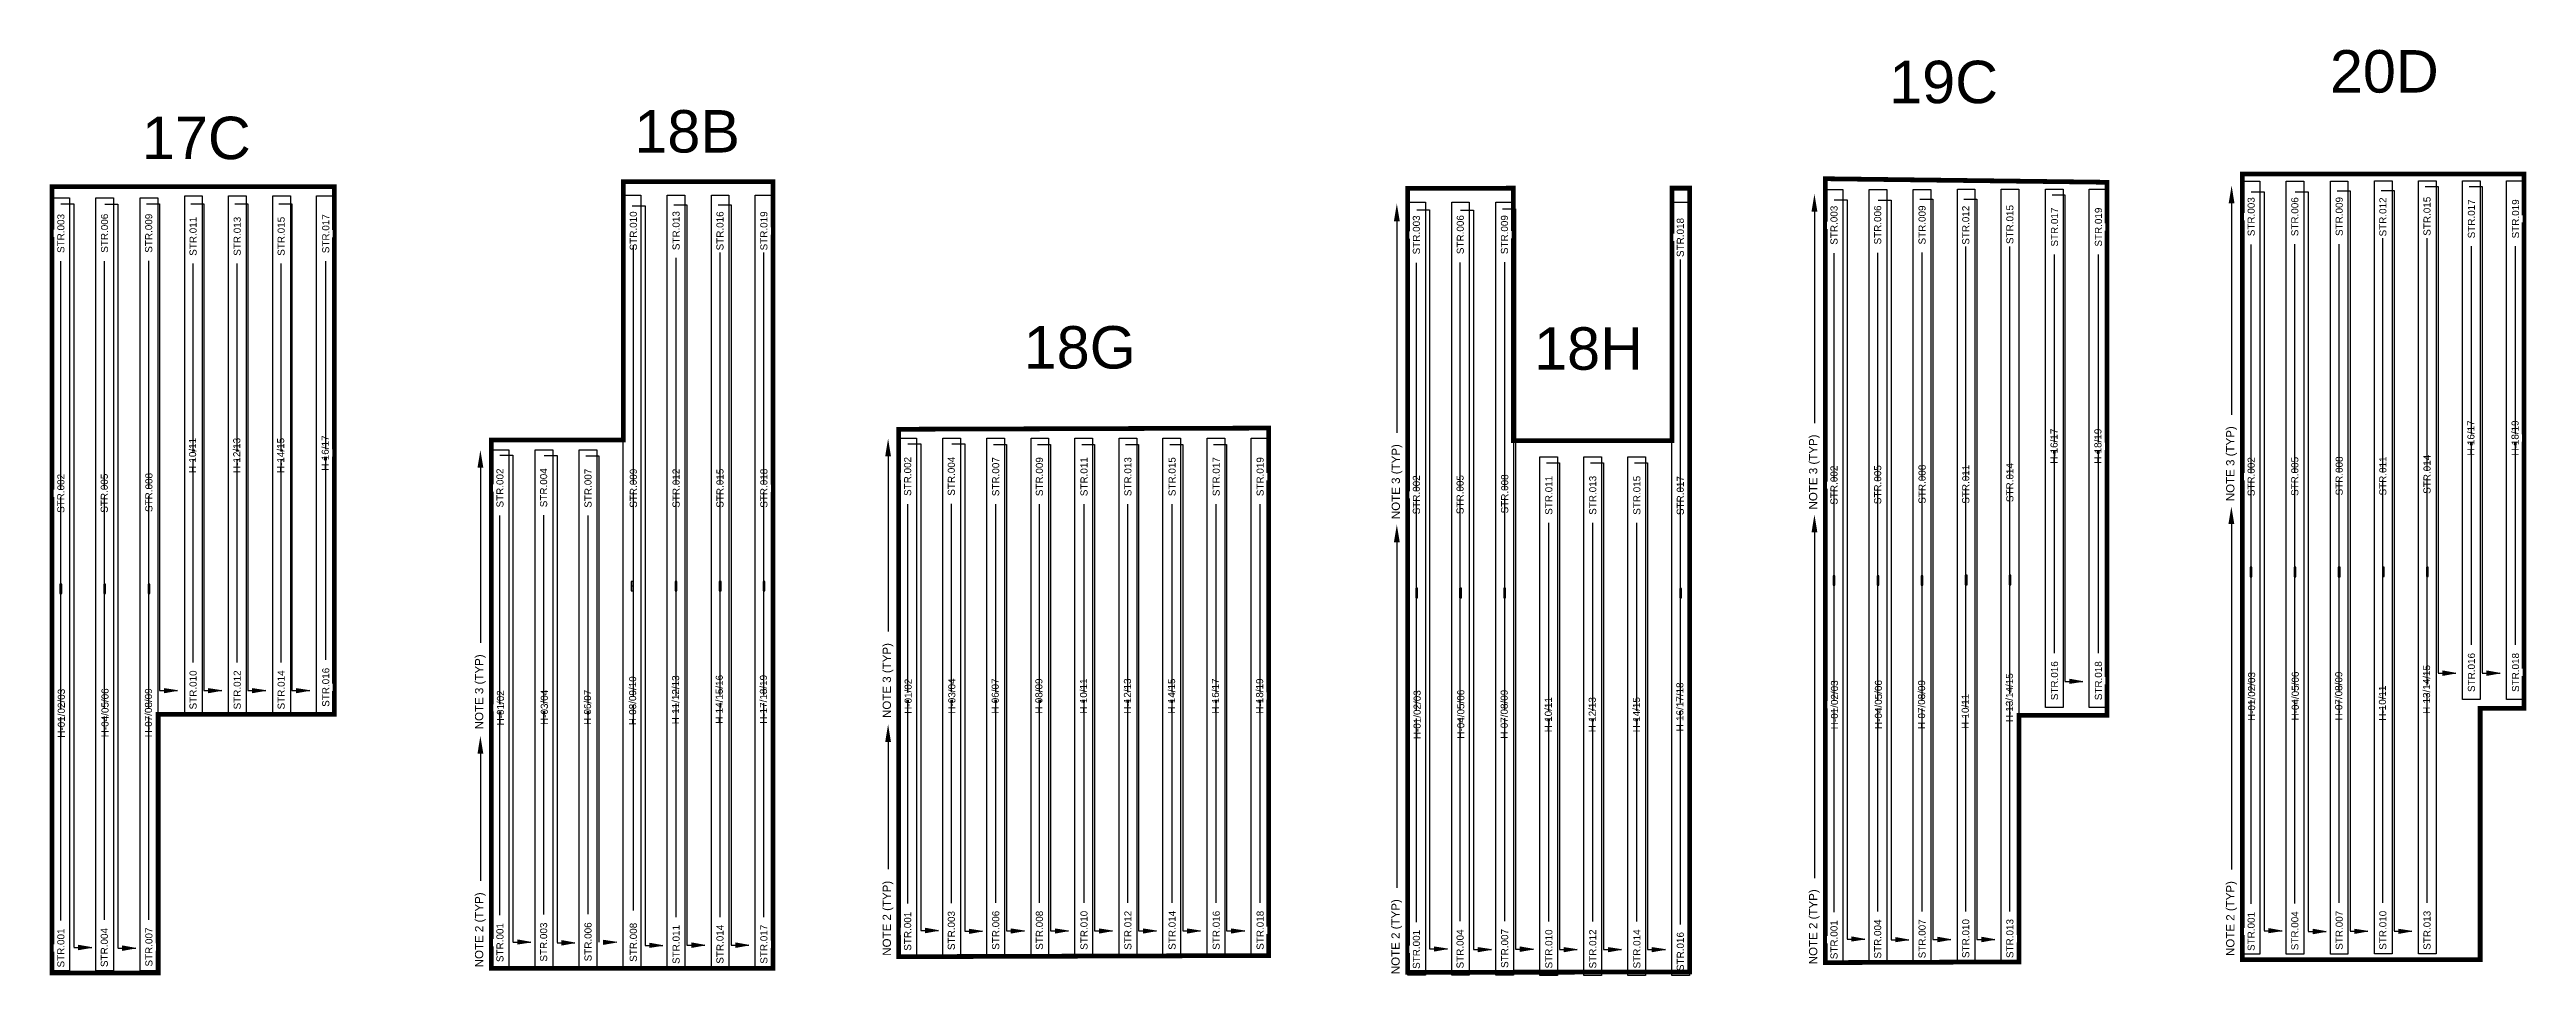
# Model space of a CAD drawing. Header units: feet. Extents: x -3 to 4075, y -14 to 63730.
# Drawn here: x 1054 to 2103, y 130 to 523 of the extents above; entities that cross this region are included whole.
import ezdxf
from ezdxf import colors
from ezdxf.entities.mleader import LeaderData, LeaderLine
from ezdxf.math import Vec2, Vec3

# ---------------------------------------------------------------- set-up
doc = ezdxf.new("R2010")
doc.units = ezdxf.units.FT
doc.header["$MEASUREMENT"] = 0
for name, color, linetype in [('E-TEXT', 7, 'Continuous'), ('G-ANNO-TEXT', 1, 'Continuous'), ('JINKO', 210, 'Continuous'), ('PV-LBD ARCHETYPES', 7, 'Continuous'), ('PVcase PV Modules (detailed)', 142, 'Continuous'), ('PVcase PV Modules (optimised)', 142, 'Continuous')]:
    doc.layers.add(name, color=color, linetype=linetype)
doc.styles.add('NEI-A', font='arial.ttf')

msp = doc.modelspace()

# ---------------------------------------------------------------- texts
at = {"layer": 'PV-LBD ARCHETYPES', "style": 'NEI-A'}
for s, p in [('17C', (1093, 476.5, -0.1)), ('18B', (1301.6, 479.3, 0.1))]:
    msp.add_text(s, height=18, dxfattribs=at).set_placement(p)
at = {"layer": 'PV-LBD ARCHETYPES', "char_height": 18, "attachment_point": 5, "style": 'NEI-A'}
for s, insert, width in [(' 19C', (1856.2, 509.1, 5.6), 29.569), (' 20D', (2042.9, 513.6), 29.569), (' 18G', (1490.3, 396.6), 41.535), (' 18H', (1705.8, 396.1), 41.535)]:
    msp.add_mtext(s, dxfattribs=dict(at, insert=insert, width=width))

# ---------------------------------------------------------------- blocks, each defined once
blk = doc.blocks.new('1P87@52DEG F TR ID3 PVBlock')
at = {"layer": 'PVcase PV Modules (detailed)', "color": 0}
blk.add_polyline3d([(-4.10355, -167.724, 0), (-3.35745, -167.724, 0), (-3.35745, -163.724, 0), (-4.10355, -163.724, 0)], close=True, dxfattribs=at)
blk.add_polyline3d([(-3.543975, -165.910525, 0), (-3.543975, -165.537475, 0), (-3.7305, -165.724, 0), (-3.917025, -165.537475, 0), (-3.917025, -165.910525, 0)], dxfattribs=at)
at = {"layer": 'PVcase PV Modules (optimised)', "color": 0}
for points in [[(0, 0, 0), (0, -327.727, 0), (-7.461, -327.727, 0), (-7.461, 0, 0)], [(-4.10355, -167.724, 0), (-3.35745, -167.724, 0), (-3.35745, -163.724, 0), (-4.10355, -163.724, 0)]]:
    blk.add_polyline3d(points, close=True, dxfattribs=at)
blk.add_polyline3d([(-3.543975, -165.910525, 0), (-3.543975, -165.537475, 0), (-3.7305, -165.724, 0), (-3.917025, -165.537475, 0), (-3.917025, -165.910525, 0)], dxfattribs=at)
blk = doc.blocks.new('1P58@52DEG F TR ID3 PVBlock')
at = {"layer": 'PVcase PV Modules (detailed)', "color": 0}
blk.add_polyline3d([(-4.10355, -111.909, 0), (-3.35745, -111.909, 0), (-3.35745, -107.909, 0), (-4.10355, -107.909, 0)], close=True, dxfattribs=at)
blk.add_polyline3d([(-3.543975, -110.095525, 0), (-3.543975, -109.722475, 0), (-3.7305, -109.909, 0), (-3.917025, -109.722475, 0), (-3.917025, -110.095525, 0)], dxfattribs=at)
at = {"layer": 'PVcase PV Modules (optimised)', "color": 0}
for points in [[(0, 0, 0), (0, -219.818, 0), (-7.461, -219.818, 0), (-7.461, 0, 0)], [(-4.10355, -111.909, 0), (-3.35745, -111.909, 0), (-3.35745, -107.909, 0), (-4.10355, -107.909, 0)]]:
    blk.add_polyline3d(points, close=True, dxfattribs=at)
blk.add_polyline3d([(-3.543975, -110.095525, 0), (-3.543975, -109.722475, 0), (-3.7305, -109.909, 0), (-3.917025, -109.722475, 0), (-3.917025, -110.095525, 0)], dxfattribs=at)
blk = doc.blocks.new('_ClosedBlank')
at = {"color": 0, "linetype": 'ByBlock', "lineweight": -2}
for p, q in [((-1, 0.17), (0, 0)), ((-1, 0.17), (-1, -0.17)), ((0, 0), (-1, -0.17))]:
    blk.add_line(p, q, dxfattribs=at)
blk = doc.blocks.new('AR')
h = blk.add_hatch(color=256)
h.dxf.hatch_style = 1
h.paths.add_polyline_path([(0, 0.03), (0, -0.03), (0.18, 0)])
at = {"xscale": 0.1800047113158301, "yscale": 0.1800047113158301, "zscale": 0.1800047113158301}
blk.add_blockref('_ClosedBlank', (0.18, 0), dxfattribs=at)

# ---------------------------------------------------------------- linework, layer by layer
at = {"const_width": 2}
for points, elevation in [([(1054.9, 131.5), (1099.9, 131.5), (1099.9, 241.1), (1174.5, 241.1), (1174.5, 464.8), (1054.9, 464.8)], -0.1), ([(1360.3, 467), (1296.9, 467), (1296.9, 357.5), (1241, 357.5), (1241, 133.5), (1360.3, 133.5)], 0.1)]:
    msp.add_lwpolyline(points, close=True, dxfattribs=dict(at, elevation=elevation))
msp.add_lwpolyline([(1748.6, 464.2), (1748.6, 131.9), (1629.2, 131.8), (1629.2, 464.1), (1674, 464.2), (1674, 357.2), (1741.1, 357.2), (1741.1, 464.2), (1748.6, 464.2)], dxfattribs=at)
for points in [[(1806.1, 135.9), (1888.1, 136.2), (1888.1, 240.7), (1925.4, 240.7), (1925.4, 466.7), (1806.1, 468.2)], [(1982.7, 137.2), (2083.5, 137.2), (2083.5, 243.7), (2102.1, 243.7), (2102.1, 470.2), (1982.7, 470.2)], [(1413.6, 362), (1570.3, 362.5), (1570.3, 138.9), (1413.6, 138.4)]]:
    msp.add_lwpolyline(points, close=True, dxfattribs=at)
at = {"layer": 'E-TEXT'}
for p, q in [((1986.5, 462.7), (1992, 462.7)), ((1992, 462.7), (1992, 149.5)), ((2005.2, 462.6), (2010.7, 462.6)), ((2010.7, 462.6), (2010.7, 149.2)), ((2022.9, 463.1), (2028.4, 463.1)), ((2028.4, 463.1), (2028.4, 149.3)), ((2078.8, 464.9), (2084.3, 464.9)), ((1058.7, 457.5, -0.1), (1064.2, 457.5, -0.1)), ((1064.2, 457.5, -0.1), (1064.2, 142.4, -0.1)), ((1077.3, 457.4, -0.1), (1082.8, 457.4, -0.1)), ((1082.8, 457.4, -0.1), (1082.8, 142.1, -0.1)), ((1113.7, 457.5, -0.1), (1119.2, 457.5, -0.1)), ((1119.2, 457.5, -0.1), (1119.2, 251.3, -0.1)), ((1132.4, 457.5, -0.1), (1137.9, 457.5, -0.1)), ((1151, 457.5, -0.1), (1156.5, 457.5, -0.1)), ((1318.4, 457.2, 0.1), (1323.9, 457.2, 0.1)), ((1323.9, 457.2, 0.1), (1323.9, 143.3, 0.1)), ((1633, 455), (1638.5, 455)), ((1638.5, 455), (1638.5, 141.8)), ((1651.6, 454.9), (1657.1, 454.9)), ((1657.1, 454.9), (1657.1, 141.5)), ((1669.3, 455.5), (1674.8, 455.5)), ((1674.8, 455.5), (1674.8, 141.6)), ((1809.8, 459.2), (1815.3, 459.2)), ((1815.3, 459.2), (1815.3, 145.9)), ((1828.5, 459.1), (1834, 459.1)), ((1834, 459.1), (1834, 145.6)), ((1846.2, 459.6), (1851.7, 459.6)), ((1851.7, 459.6), (1851.7, 145.7)), ((1902.2, 461.4), (1907.6, 461.4)), ((2042.3, 161.2), (2042.3, 443)), ((2061, 161.2), (2061, 443)), ((1058.7, 153.7, -0.1), (1058.7, 433.2, -0.1)), ((1077.1, 154, -0.1), (1077.1, 433.3, -0.1)), ((1096, 154.1, -0.1), (1096, 433.4, -0.1)), ((1114.7, 263.1, -0.1), (1114.7, 432.2, -0.1)), ((1133.4, 263.1, -0.1), (1133.4, 432.2, -0.1)), ((1152, 263.1, -0.1), (1152, 432.2, -0.1)), ((1170.9, 264.2, -0.1), (1170.9, 433.3, -0.1)), ((1301.2, 158, 0.1), (1301.2, 440, 0.1)), ((1319.3, 155.2, 0.1), (1319.3, 434.6, 0.1)), ((1337.9, 155.2, 0.1), (1337.9, 437, 0.1)), ((1356.5, 155.2, 0.1), (1356.5, 437, 0.1)), ((1632.9, 153.1), (1632.9, 432.6)), ((1651.4, 153.4), (1651.4, 432.7)), ((1670.3, 153.5), (1670.3, 432.8)), ((1744.7, 152.1), (1744.7, 434)), ((1809.8, 157.3), (1809.8, 436.7)), ((1828.3, 157.5), (1828.3, 436.8)), ((1847.1, 157.6), (1847.1, 437)), ((1865.6, 157.6), (1865.6, 439.5)), ((1884.3, 157.6), (1884.3, 439.5)), ((1903.2, 267.1), (1903.2, 436.1)), ((1921.8, 267.1), (1921.8, 436.1)), ((1986.5, 160.8), (1986.5, 440.3)), ((2005, 161), (2005, 440.4)), ((2023.8, 161.2), (2023.8, 440.5)), ((2079.8, 270.6), (2079.8, 439.6)), ((2098.5, 270.6), (2098.5, 439.6)), ((1244.7, 351, 0.1), (1250.2, 351, 0.1)), ((1250.2, 351, 0.1), (1250.2, 144.7, 0.1)), ((1263.4, 350.9, 0.1), (1268.9, 350.9, 0.1)), ((1268.9, 350.9, 0.1), (1268.9, 144.4, 0.1)), ((1281.1, 350.7, 0.1), (1286.6, 350.7, 0.1)), ((1286.6, 350.7, 0.1), (1286.6, 144.5, 0.1)), ((1417.4, 355.8), (1422.9, 355.8)), ((1422.9, 355.8), (1422.9, 149.5)), ((1436.1, 355.8), (1441.6, 355.8)), ((1441.6, 355.8), (1441.6, 149.2)), ((1453.8, 355.6), (1459.3, 355.6)), ((1459.3, 355.6), (1459.3, 149.4)), ((1472.4, 355.6), (1477.9, 355.6)), ((1491.1, 355.6), (1496.6, 355.6)), ((1496.6, 355.6), (1496.6, 149.4)), ((1509.7, 355.6), (1515.2, 355.6)), ((1528.4, 355.6), (1533.9, 355.6)), ((1547, 355.6), (1552.5, 355.6)), ((1688, 347.7), (1693.5, 347.7)), ((1693.5, 347.7), (1693.5, 141.4)), ((1706.6, 347.7), (1712.1, 347.7)), ((1725.3, 347.7), (1730.8, 347.7)), ((1244.7, 156, 0.1), (1244.7, 325.5, 0.1)), ((1263.2, 156.3, 0.1), (1263.2, 325.6, 0.1)), ((1282, 156.4, 0.1), (1282, 325.4, 0.1)), ((1417.4, 160.9), (1417.4, 330.3)), ((1435.9, 161.1), (1435.9, 330.4)), ((1454.7, 161.2), (1454.7, 330.3)), ((1473.2, 161.2), (1473.2, 330.3)), ((1492.1, 161.2), (1492.1, 330.3)), ((1510.7, 161.2), (1510.7, 330.3)), ((1529.4, 161.2), (1529.4, 330.3)), ((1548.1, 161.2), (1548.1, 330.3)), ((1566.7, 161.2), (1566.7, 330.3)), ((1689, 153.3), (1689, 322.3)), ((1707.6, 153.3), (1707.6, 322.3)), ((1726.3, 153.3), (1726.3, 322.3)), ((1119.2, 251.2, -0.1), (1126.8, 251.2, -0.1)), ((1422.9, 149.5), (1430.5, 149.5)), ((1441.6, 149.2), (1449.1, 149.2)), ((1459.3, 149.3), (1466.8, 149.3)), ((1496.6, 149.3), (1504.1, 149.3)), ((1992, 149.4), (1999.6, 149.4)), ((2010.7, 149.1), (2018.2, 149.1)), ((2028.4, 149.2), (2035.9, 149.2)), ((1064.2, 142.3, -0.1), (1071.7, 142.3, -0.1)), ((1082.8, 142, -0.1), (1090.4, 142, -0.1)), ((1250.2, 144.6, 0.1), (1257.8, 144.6, 0.1)), ((1268.9, 144.3, 0.1), (1276.4, 144.3, 0.1)), ((1323.9, 143.3, 0.1), (1331.5, 143.3, 0.1)), ((1638.5, 141.7), (1646, 141.7)), ((1657.1, 141.4), (1664.7, 141.4)), ((1674.8, 141.6), (1682.4, 141.6)), ((1693.5, 141.4), (1701, 141.4)), ((1815.3, 145.9), (1822.9, 145.9)), ((1834, 145.6), (1841.5, 145.6)), ((1851.7, 145.7), (1859.3, 145.7))]:
    msp.add_line(p, q, dxfattribs=at)

# ---------------------------------------------------------------- block references
at = {"layer": 'E-TEXT', "xscale": 30.78777906583937, "yscale": 30.78777906583937, "zscale": 30.78777906583937}
for p in [(1121.2, 251.2, -0.1), (1424.9, 149.5), (1443.6, 149.2), (1461.3, 149.3), (1498.6, 149.3), (1994, 149.4), (2012.7, 149.1), (2030.4, 149.2), (1066.2, 142.3, -0.1), (1084.8, 142, -0.1), (1252.2, 144.6, 0.1), (1270.9, 144.3, 0.1), (1288.6, 144.5, 0.1), (1325.9, 143.3, 0.1), (1640.5, 141.7), (1659.1, 141.4), (1676.9, 141.6), (1695.5, 141.4), (1817.3, 145.9), (1836, 145.6), (1853.7, 145.7)]:
    msp.add_blockref('AR', p, dxfattribs=at)
at = {"layer": 'JINKO'}
for name, p in [('1P87@52DEG F TR ID3 PVBlock', (1813.5, 463.6)), ('1P87@52DEG F TR ID3 PVBlock', (1832.2, 463.6)), ('1P87@52DEG F TR ID3 PVBlock', (1850.8, 463.6)), ('1P87@52DEG F TR ID3 PVBlock', (1869.5, 463.8)), ('1P87@52DEG F TR ID3 PVBlock', (1888.1, 463.8)), ('1P58@52DEG F TR ID3 PVBlock', (1906.8, 463.8)), ('1P58@52DEG F TR ID3 PVBlock', (1925.4, 463.8)), ('1P87@52DEG F TR ID3 PVBlock', (1990.2, 467.2)), ('1P87@52DEG F TR ID3 PVBlock', (2008.8, 467.2)), ('1P87@52DEG F TR ID3 PVBlock', (2027.5, 467.2)), ('1P87@52DEG F TR ID3 PVBlock', (2046.2, 467.3)), ('1P87@52DEG F TR ID3 PVBlock', (2064.8, 467.3)), ('1P58@52DEG F TR ID3 PVBlock', (2083.5, 467.3)), ('1P58@52DEG F TR ID3 PVBlock', (2102.1, 467.3)), ('1P87@52DEG F TR ID3 PVBlock', (1062.4, 460.1, -0.1)), ('1P87@52DEG F TR ID3 PVBlock', (1081, 460.1, -0.1)), ('1P87@52DEG F TR ID3 PVBlock', (1099.7, 460.1, -0.1)), ('1P58@52DEG F TR ID3 PVBlock', (1118.6, 461, -0.1)), ('1P58@52DEG F TR ID3 PVBlock', (1137.2, 461, -0.1)), ('1P58@52DEG F TR ID3 PVBlock', (1155.9, 461, -0.1)), ('1P58@52DEG F TR ID3 PVBlock', (1174.5, 461, -0.1)), ('1P87@52DEG F TR ID3 PVBlock', (1304.4, 461.2, 0.1)), ('1P87@52DEG F TR ID3 PVBlock', (1323, 461.2, 0.1)), ('1P87@52DEG F TR ID3 PVBlock', (1341.7, 461.2, 0.1)), ('1P87@52DEG F TR ID3 PVBlock', (1360.3, 461.2, 0.1)), ('1P87@52DEG F TR ID3 PVBlock', (1636.7, 458.3)), ('1P87@52DEG F TR ID3 PVBlock', (1655.3, 458.3)), ('1P87@52DEG F TR ID3 PVBlock', (1674, 458.3)), ('1P87@52DEG F TR ID3 PVBlock', (1748.6, 458.2)), ('1P58@52DEG F TR ID3 PVBlock', (1421.1, 358.2)), ('1P58@52DEG F TR ID3 PVBlock', (1439.8, 358.2)), ('1P58@52DEG F TR ID3 PVBlock', (1458.4, 358.2)), ('1P58@52DEG F TR ID3 PVBlock', (1477.1, 358.2)), ('1P58@52DEG F TR ID3 PVBlock', (1495.7, 358.2)), ('1P58@52DEG F TR ID3 PVBlock', (1514.4, 358.2)), ('1P58@52DEG F TR ID3 PVBlock', (1533, 358.2)), ('1P58@52DEG F TR ID3 PVBlock', (1551.7, 358.2)), ('1P58@52DEG F TR ID3 PVBlock', (1570.3, 358.2)), ('1P58@52DEG F TR ID3 PVBlock', (1248.4, 353.3, 0.1)), ('1P58@52DEG F TR ID3 PVBlock', (1267.1, 353.3, 0.1)), ('1P58@52DEG F TR ID3 PVBlock', (1285.7, 353.3, 0.1)), ('1P58@52DEG F TR ID3 PVBlock', (1692.6, 350.3)), ('1P58@52DEG F TR ID3 PVBlock', (1711.3, 350.3)), ('1P58@52DEG F TR ID3 PVBlock', (1729.9, 350.3))]:
    msp.add_blockref(name, p, dxfattribs=at)

msp.set_redraw_order([(e.dxf.handle, doc.entitydb.next_handle()) for e in msp.query("TEXT MTEXT ATTDEF DIMENSION ARC_DIMENSION")])  # texts and dimensions are drawn at this point

# ---------------------------------------------------------------- leaders
at = {"layer": 'G-ANNO-TEXT'}
ml = msp.add_multileader_mtext('Standard', dxfattribs=at)
ml.set_content('NOTE 3 (TYP)', color=256, style='NEI-A')
ml.set_leader_properties()
ml.build(insert=Vec2(0, 0))
ml.multileader.update_dxf_attribs({"dogleg_length": 0.0625, "arrow_head_size": 7.5, "scale": 60})
ctx = ml.context
ctx.base_point, ctx.scale, ctx.char_height, ctx.arrow_head_size, ctx.landing_gap_size, ctx.plane_origin, ctx.plane_x_axis, ctx.plane_y_axis = Vec3(1801.5, 322.6), 60, 3.5, 7.5, 5.4, Vec3(1879.6, 253.3), Vec3(0, 1), Vec3(-1, 0)
notes = []
notes.append((ctx, [(1, (1, 1, 0), (1801.5, 368.4), (0, -1), 3.75, [(0, [(1801.5, 461.8)], 0, [])])]))
ctx.mtext.insert, ctx.mtext.text_direction, ctx.mtext.rotation, ctx.mtext.width, ctx.mtext.flow_direction = Vec3(1799.2, 328), Vec3(0, 1), 1.570796, 1027, 5
ml = msp.add_multileader_mtext('Standard', dxfattribs=at)
ml.set_content('NOTE 3 (TYP)', color=256, style='NEI-A')
ml.set_leader_properties()
ml.build(insert=Vec2(0, 0))
ml.multileader.update_dxf_attribs({"dogleg_length": 0.0625, "arrow_head_size": 7.5, "scale": 60})
ctx = ml.context
ctx.base_point, ctx.scale, ctx.char_height, ctx.arrow_head_size, ctx.landing_gap_size, ctx.plane_origin, ctx.plane_x_axis, ctx.plane_y_axis = Vec3(1978.2, 326.1), 60, 3.5, 7.5, 5.4, Vec3(2056.3, 256.9), Vec3(0, 1), Vec3(-1, 0)
notes.append((ctx, [(1, (1, 1, 0), (1978.2, 371.9), (0, -1), 3.75, [(0, [(1978.2, 465.3)], 0, [])])]))
ctx.mtext.insert, ctx.mtext.text_direction, ctx.mtext.rotation, ctx.mtext.width, ctx.mtext.flow_direction = Vec3(1975.9, 331.5), Vec3(0, 1), 1.570796, 1027, 5
ml = msp.add_multileader_mtext('Standard', dxfattribs=at)
ml.set_content('NOTE 3 (TYP)', color=256, style='NEI-A')
ml.set_leader_properties()
ml.build(insert=Vec2(0, 0))
ml.multileader.update_dxf_attribs({"dogleg_length": 0.0625, "arrow_head_size": 7.5, "scale": 60})
ctx = ml.context
ctx.base_point, ctx.scale, ctx.char_height, ctx.arrow_head_size, ctx.landing_gap_size, ctx.plane_origin, ctx.plane_x_axis, ctx.plane_y_axis = Vec3(1624.6, 318.5), 60, 3.5, 7.5, 5.4, Vec3(1702.8, 249.2), Vec3(0, 1), Vec3(-1, 0)
notes.append((ctx, [(1, (1, 1, 0), (1624.6, 364.2), (0, -1), 3.75, [(0, [(1624.6, 457.7)], 0, [])])]))
ctx.mtext.insert, ctx.mtext.text_direction, ctx.mtext.rotation, ctx.mtext.width, ctx.mtext.flow_direction = Vec3(1622.4, 323.9), Vec3(0, 1), 1.570796, 1027, 5
ml = msp.add_multileader_mtext('Standard', dxfattribs=at)
ml.set_content('NOTE 3 (TYP)', color=256, style='NEI-A')
ml.set_leader_properties()
ml.build(insert=Vec2(0, 0))
ml.multileader.update_dxf_attribs({"dogleg_length": 0.0625, "arrow_head_size": 7.5, "scale": 60})
ctx = ml.context
ctx.base_point, ctx.scale, ctx.char_height, ctx.arrow_head_size, ctx.landing_gap_size, ctx.plane_origin, ctx.plane_x_axis, ctx.plane_y_axis = Vec3(1236.4, 229.4, 0.1), 60, 3.5, 7.5, 5.4, Vec3(1314.5, 160.1, 0.1), Vec3(0, 1), Vec3(-1, 0)
notes.append((ctx, [(1, (1, 1, 0), (1236.4, 275.2, 0.1), (0, -1), 3.75, [(0, [(1236.4, 353.2, 0.1)], 0, [])])]))
ctx.mtext.insert, ctx.mtext.text_direction, ctx.mtext.rotation, ctx.mtext.width, ctx.mtext.flow_direction = Vec3(1234.1, 234.8, 0.1), Vec3(0, 1), 1.570796, 1027, 5
ml = msp.add_multileader_mtext('Standard', dxfattribs=at)
ml.set_content('NOTE 3 (TYP)', color=256, style='NEI-A')
ml.set_leader_properties()
ml.build(insert=Vec2(0, 0))
ml.multileader.update_dxf_attribs({"dogleg_length": 0.0625, "arrow_head_size": 7.5, "scale": 60})
ctx = ml.context
ctx.base_point, ctx.scale, ctx.char_height, ctx.arrow_head_size, ctx.landing_gap_size, ctx.plane_origin, ctx.plane_x_axis, ctx.plane_y_axis = Vec3(1409.1, 234.2), 60, 3.5, 7.5, 5.4, Vec3(1487.2, 165), Vec3(0, 1), Vec3(-1, 0)
notes.append((ctx, [(1, (1, 1, 0), (1409.1, 280), (0, -1), 3.75, [(0, [(1409.1, 358)], 0, [])])]))
ctx.mtext.insert, ctx.mtext.text_direction, ctx.mtext.rotation, ctx.mtext.width, ctx.mtext.flow_direction = Vec3(1406.8, 239.6), Vec3(0, 1), 1.570796, 1027, 5
ml = msp.add_multileader_mtext('Standard', dxfattribs=at)
ml.set_content('NOTE 2 (TYP)', color=256, style='NEI-A')
ml.set_leader_properties()
ml.build(insert=Vec2(0, 0))
ml.multileader.update_dxf_attribs({"dogleg_length": 0.0625, "arrow_head_size": 7.5, "scale": 60})
ctx = ml.context
ctx.base_point, ctx.scale, ctx.char_height, ctx.arrow_head_size, ctx.landing_gap_size, ctx.plane_origin, ctx.plane_x_axis, ctx.plane_y_axis = Vec3(1409.1, 133.4), 60, 3.5, 7.5, 5.4, Vec3(1487.2, 64.1), Vec3(0, 1), Vec3(-1, 0)
notes.append((ctx, [(1, (1, 1, 0), (1409.1, 179.2), (0, -1), 3.75, [(0, [(1409.1, 236.9)], 0, [])])]))
ctx.mtext.insert, ctx.mtext.text_direction, ctx.mtext.rotation, ctx.mtext.width, ctx.mtext.flow_direction = Vec3(1406.8, 138.8), Vec3(0, 1), 1.570796, 55.295, 5
ml = msp.add_multileader_mtext('Standard', dxfattribs=at)
ml.set_content('NOTE 2 (TYP)', color=256, style='NEI-A')
ml.set_leader_properties()
ml.build(insert=Vec2(0, 0))
ml.multileader.update_dxf_attribs({"dogleg_length": 0.0625, "arrow_head_size": 7.5, "scale": 60})
ctx = ml.context
ctx.base_point, ctx.scale, ctx.char_height, ctx.arrow_head_size, ctx.landing_gap_size, ctx.plane_origin, ctx.plane_x_axis, ctx.plane_y_axis = Vec3(1801.5, 129.8), 60, 3.5, 7.5, 5.4, Vec3(1879.6, 60.5), Vec3(0, 1), Vec3(-1, 0)
notes.append((ctx, [(1, (1, 1, 0), (1801.5, 175.5), (0, -1), 3.75, [(0, [(1801.5, 325.8)], 0, [])])]))
ctx.mtext.insert, ctx.mtext.text_direction, ctx.mtext.rotation, ctx.mtext.width, ctx.mtext.flow_direction = Vec3(1799.2, 135.2), Vec3(0, 1), 1.570796, 55.295, 5
ml = msp.add_multileader_mtext('Standard', dxfattribs=at)
ml.set_content('NOTE 2 (TYP)', color=256, style='NEI-A')
ml.set_leader_properties()
ml.build(insert=Vec2(0, 0))
ml.multileader.update_dxf_attribs({"dogleg_length": 0.0625, "arrow_head_size": 7.5, "scale": 60})
ctx = ml.context
ctx.base_point, ctx.scale, ctx.char_height, ctx.arrow_head_size, ctx.landing_gap_size, ctx.plane_origin, ctx.plane_x_axis, ctx.plane_y_axis = Vec3(1978.1, 133.3), 60, 3.5, 7.5, 5.4, Vec3(2056.3, 64), Vec3(0, 1), Vec3(-1, 0)
notes.append((ctx, [(1, (1, 1, 0), (1978.1, 179.1), (0, -1), 3.75, [(0, [(1978.1, 329.3)], 0, [])])]))
ctx.mtext.insert, ctx.mtext.text_direction, ctx.mtext.rotation, ctx.mtext.width, ctx.mtext.flow_direction = Vec3(1975.9, 138.7), Vec3(0, 1), 1.570796, 55.295, 5
ml = msp.add_multileader_mtext('Standard', dxfattribs=at)
ml.set_content('NOTE 2 (TYP)', color=256, style='NEI-A')
ml.set_leader_properties()
ml.build(insert=Vec2(0, 0))
ml.multileader.update_dxf_attribs({"dogleg_length": 0.0625, "arrow_head_size": 7.5, "scale": 60})
ctx = ml.context
ctx.base_point, ctx.scale, ctx.char_height, ctx.arrow_head_size, ctx.landing_gap_size, ctx.plane_origin, ctx.plane_x_axis, ctx.plane_y_axis = Vec3(1236.4, 128.5, 0.1), 60, 3.5, 7.5, 5.4, Vec3(1314.5, 59.3, 0.1), Vec3(0, 1), Vec3(-1, 0)
notes.append((ctx, [(1, (1, 1, 0), (1236.4, 174.3, 0.1), (0, -1), 3.75, [(0, [(1236.4, 232, 0.1)], 0, [])])]))
ctx.mtext.insert, ctx.mtext.text_direction, ctx.mtext.rotation, ctx.mtext.width, ctx.mtext.flow_direction = Vec3(1234.1, 133.9, 0.1), Vec3(0, 1), 1.570796, 55.295, 5
ml = msp.add_multileader_mtext('Standard', dxfattribs=at)
ml.set_content('NOTE 2 (TYP)', color=256, style='NEI-A')
ml.set_leader_properties()
ml.build(insert=Vec2(0, 0))
ml.multileader.update_dxf_attribs({"dogleg_length": 0.0625, "arrow_head_size": 7.5, "scale": 60})
ctx = ml.context
ctx.base_point, ctx.scale, ctx.char_height, ctx.arrow_head_size, ctx.landing_gap_size, ctx.plane_origin, ctx.plane_x_axis, ctx.plane_y_axis = Vec3(1624.6, 125.6), 60, 3.5, 7.5, 5.4, Vec3(1702.7, 56.3), Vec3(0, 1), Vec3(-1, 0)
notes.append((ctx, [(1, (1, 1, 0), (1624.6, 171.4), (0, -1), 3.75, [(0, [(1624.6, 321.6)], 0, [])])]))
ctx.mtext.insert, ctx.mtext.text_direction, ctx.mtext.rotation, ctx.mtext.width, ctx.mtext.flow_direction = Vec3(1622.3, 131), Vec3(0, 1), 1.570796, 55.295, 5
for ctx, leaders in notes:
    for number, flags, end, landing, length, lines in leaders:
        leader = LeaderData()
        leader.index, (leader.has_last_leader_line, leader.has_dogleg_vector, leader.attachment_direction) = number, flags
        leader.last_leader_point, leader.dogleg_vector, leader.dogleg_length = Vec3(end), Vec3(landing), length
        for number, points, colour, breaks in lines:
            line = LeaderLine()
            line.index, line.vertices, line.color, line.breaks = number, Vec3.list(points), colors.encode_raw_color(colour), breaks
            leader.lines.append(line)
        ctx.leaders.append(leader)

# ---------------------------------------------------------------- next in the draw order: texts
at = {"layer": 'G-ANNO-TEXT', "char_height": 3, "attachment_point": 5, "rotation": 90, "style": 'NEI-A', "bg_fill": 3, "box_fill_scale": 1.5, "bg_fill_color": 256, "bg_fill_transparency": 0}
for s, width, insert in [('STR.003', 0.0963, (1058.7, 445, -0.1)), ('STR.006', 0.0823, (1077.2, 445.1, -0.1)), ('STR.009', 0.0823, (1095.9, 445.1, -0.1)), ('STR.011', 0.0963, (1114.7, 443.8, -0.1)), ('STR.013', 0.0963, (1133.4, 443.8, -0.1)), ('STR.015', 0.0963, (1152, 443.8, -0.1)), ('STR.017', 0.0963, (1170.9, 444.9, -0.1)), ('STR.010', 0.0963, (1301.2, 446.1, 0.1)), ('STR.013', 0.0823, (1319.3, 446.2, 0.1)), ('STR.016', 0.0963, (1337.9, 446.1, 0.1)), ('STR.019', 0.0963, (1356.5, 446.1, 0.1)), ('STR.003', 0.0963, (1632.9, 444.4)), ('STR.006', 0.0823, (1651.5, 444.5)), ('STR.009', 0.0823, (1670.2, 444.5)), ('STR.018', 0.0963, (1744.7, 443.3)), ('STR.003', 0.0963, (1809.8, 448.5)), ('STR.006', 0.0823, (1828.3, 448.6)), ('STR.009', 0.0823, (1847.1, 448.6)), ('STR.012', 0.0963, (1865.6, 448.5)), ('STR.015', 0.0963, (1884.3, 448.8)), ('STR.017', 0.0963, (1903.2, 447.7)), ('STR.019', 0.0963, (1921.8, 447.7)), ('STR.003', 0.0963, (1986.5, 452.1)), ('STR.006', 0.0823, (2005, 452.1)), ('STR.009', 0.0823, (2023.8, 452.2)), ('STR.012', 0.0963, (2042.3, 452)), ('STR.015', 0.0963, (2061, 452.3)), ('STR.017', 0.0963, (2079.8, 451.2)), ('STR.019', 0.0963, (2098.5, 451.2)), ('STR.002', 0.0963, (1417.4, 342)), ('STR.004', 0.0963, (1435.9, 342.1)), ('STR.007', 0.0963, (1454.7, 341.9)), ('STR.009', 0.0963, (1473.2, 341.9)), ('STR.011', 0.0963, (1492.1, 341.9)), ('STR.013', 0.0963, (1510.7, 341.9)), ('STR.015', 0.0963, (1529.4, 341.9)), ('STR.017', 0.0963, (1548.1, 341.9)), ('STR.019', 0.0963, (1566.7, 341.9)), ('STR.002', 0.0963, (1809.8, 338.3)), ('STR.005', 0.0963, (1828.3, 338.5)), ('STR.008', 0.0963, (1847.1, 338.7)), ('STR.011', 0.0963, (1865.6, 338.7)), ('STR.014', 0.0963, (1884.3, 339.4)), ('STR.002', 0.0963, (1986.5, 341.9)), ('STR.005', 0.0963, (2005, 342)), ('STR.008', 0.0963, (2023.8, 342.2)), ('STR.011', 0.0963, (2042.3, 342.2)), ('STR.014', 0.0963, (2061, 342.9)), ('STR.002', 0.0963, (1058.7, 334.8, -0.1)), ('STR.005', 0.0963, (1077.1, 334.9, -0.1)), ('STR.008', 0.0963, (1096, 335.2, -0.1)), ('STR.002', 0.0963, (1244.7, 337.1, 0.1)), ('STR.004', 0.0963, (1263.2, 337.2, 0.1)), ('STR.007', 0.0963, (1282, 337, 0.1)), ('STR.009', 0.0963, (1301.2, 337, 0.1)), ('STR.012', 0.0963, (1319.3, 337, 0.1)), ('STR.015', 0.0963, (1337.9, 337, 0.1)), ('STR.018', 0.0963, (1356.5, 337, 0.1)), ('STR.002', 0.0963, (1632.9, 334.2)), ('STR.005', 0.0963, (1651.4, 334.3)), ('STR.008', 0.0963, (1670.3, 334.6)), ('STR.011', 0.0963, (1689, 334)), ('STR.013', 0.0963, (1707.6, 334)), ('STR.015', 0.0963, (1726.3, 334)), ('STR.017', 0.0963, (1744.7, 333.9)), ('STR.016', 0.0823, (1903.2, 255.4)), ('STR.012', 0.0823, (1133.4, 251.5, -0.1)), ('STR.016', 0.0823, (1170.9, 252.6, -0.1)), ('STR.003', 0.0823, (1435.9, 149.5)), ('STR.006', 0.0823, (1454.7, 149.6)), ('STR.008', 0.0823, (1473.2, 149.6)), ('STR.012', 0.0823, (1510.7, 149.6)), ('STR.004', 0.0823, (2005, 149.4)), ('STR.007', 0.0963, (2023.8, 149.6)), ('STR.010', 0.0963, (2042.3, 149.6)), ('STR.001', 0.0823, (1058.7, 142.1, -0.1)), ('STR.004', 0.0823, (1077.1, 142.3, -0.1)), ('STR.007', 0.0963, (1096, 142.5, -0.1)), ('STR.001', 0.0823, (1244.7, 144.4, 0.1)), ('STR.003', 0.0823, (1263.2, 144.6, 0.1)), ('STR.006', 0.0823, (1282, 144.7, 0.1)), ('STR.008', 0.0823, (1301.2, 144.5, 0.1)), ('STR.014', 0.0963, (1337.9, 143.7, 0.1)), ('STR.001', 0.0823, (1417.4, 149.2)), ('STR.001', 0.0823, (1632.9, 141.5)), ('STR.004', 0.0823, (1651.4, 141.7)), ('STR.007', 0.0963, (1670.3, 141.9)), ('STR.010', 0.0823, (1689, 141.7)), ('STR.012', 0.0823, (1707.6, 141.7)), ('STR.001', 0.0823, (1809.8, 145.6)), ('STR.004', 0.0823, (1828.3, 145.9)), ('STR.007', 0.0963, (1847.1, 146)), ('STR.010', 0.0963, (1865.6, 146.1)), ('STR.001', 0.0823, (1986.5, 149.1))]:
    msp.add_mtext_dynamic_manual_height_columns(s, width=width, gutter_width=0.561, heights=[0], dxfattribs=dict(at, insert=insert))
at = {"layer": 'G-ANNO-TEXT', "char_height": 3, "width": 0.0823, "attachment_point": 5, "rotation": 90, "style": 'NEI-A', "bg_fill": 3, "box_fill_scale": 1.5, "bg_fill_color": 256, "bg_fill_transparency": 0}
for s, insert in [('H-10/11', (1114.5, 350.9, -0.1)), ('H-12/13', (1133.2, 350.9, -0.1)), ('H-14/15', (1151.8, 350.9, -0.1)), ('H-16/17', (1170.7, 351.9, -0.1)), ('H-16/17', (1903, 354.8)), ('H-18/19', (1921.6, 354.8)), ('H-16/17', (2079.6, 358.3)), ('H-18/19', (2098.3, 358.3)), ('H-04/05/06', (1077.4, 241.8, -0.1)), ('H-07/08/09', (1095.8, 241.8, -0.1)), ('H-08/09/10', (1300.9, 246.9, 0.1)), ('H-11/12/13', (1319.1, 247.3, 0.1)), ('H-14/15/16', (1337.6, 247.5, 0.1)), ('H-17/18/19', (1356.3, 247.5, 0.1)), ('H-01/02', (1417.6, 248.8)), ('H-03/04', (1436.1, 248.9)), ('H-06/07', (1454.5, 248.9)), ('H-08/09', (1473, 248.9)), ('H-10/11', (1491.9, 248.9)), ('H-12/13', (1510.5, 248.9)), ('H-14/15', (1529.2, 248.9)), ('H-16/17', (1547.8, 248.9)), ('H-18/19', (1566.5, 248.9)), ('H-16/17/18', (1744.5, 244.3)), ('H-01/02/03', (1810, 245.2)), ('H-04/05/06', (1828.6, 245.3)), ('H-07/08/09', (1846.9, 245.3)), ('H-13/14/15', (1884.1, 248.2)), ('H-01/02/03', (1986.7, 248.7)), ('H-04/05/06', (2005.2, 248.9)), ('H-07/08/09', (2023.6, 248.9)), ('H-10/11', (2042.1, 245.9)), ('H-13/14/15', (2060.8, 251.7)), ('H-01/02/03', (1058.9, 241.6, -0.1)), ('H-01/02', (1244.9, 243.9, 0.1)), ('H-03/04', (1263.5, 244.1, 0.1)), ('H-06/07', (1281.8, 244.1, 0.1)), ('H-01/02/03', (1633.2, 241)), ('H-04/05/06', (1651.7, 241.2)), ('H-07/08/09', (1670.1, 241.2)), ('H-10/11', (1688.8, 241)), ('H-12/13', (1707.4, 241)), ('H-14/15', (1726.1, 241)), ('H-10/11', (1865.4, 242.4))]:
    msp.add_mtext(s, dxfattribs=dict(at, insert=insert))

# ---------------------------------------------------------------- next in the draw order: linework, layer by layer
at = {"layer": 'E-TEXT'}
for p, q in [((2041.5, 463.2), (2047, 463.2)), ((2047, 463.2), (2047, 149.3)), ((2060.2, 464.9), (2065.7, 464.9)), ((2065.7, 464.9), (2065.7, 258.7)), ((1095, 457.5, -0.1), (1100.5, 457.5, -0.1)), ((1100.5, 457.5, -0.1), (1100.5, 251.3, -0.1)), ((1137.9, 457.5, -0.1), (1137.9, 251.3, -0.1)), ((1300.7, 456.7, 0.1), (1306.2, 456.7, 0.1)), ((1306.2, 456.7, 0.1), (1306.2, 143.2, 0.1)), ((1337.1, 457.2, 0.1), (1342.6, 457.2, 0.1)), ((1342.6, 457.2, 0.1), (1342.6, 143.3, 0.1)), ((1864.8, 459.6), (1870.3, 459.6)), ((1870.3, 459.6), (1870.3, 145.7)), ((1907.6, 461.4), (1907.6, 255.2)), ((1477.9, 355.6), (1477.9, 149.4)), ((1515.2, 355.6), (1515.2, 149.4)), ((1712.1, 347.7), (1712.1, 141.4)), ((1907.6, 255.1), (1915.2, 255.1)), ((2065.7, 258.6), (2073.2, 258.6)), ((1100.5, 251.2, -0.1), (1108.1, 251.2, -0.1)), ((1137.9, 251.2, -0.1), (1145.4, 251.2, -0.1)), ((1477.9, 149.3), (1485.5, 149.3)), ((1515.2, 149.3), (1522.8, 149.3)), ((2047, 149.2), (2054.6, 149.2)), ((1306.2, 143.2, 0.1), (1313.7, 143.2, 0.1)), ((1342.6, 143.3, 0.1), (1350.1, 143.3, 0.1)), ((1712.1, 141.4), (1719.7, 141.4)), ((1870.3, 145.7), (1877.9, 145.7))]:
    msp.add_line(p, q, dxfattribs=at)

# ---------------------------------------------------------------- next in the draw order: block references
at = {"layer": 'E-TEXT', "xscale": 30.78777906583937, "yscale": 30.78777906583937, "zscale": 30.78777906583937}
for p in [(1102.6, 251.2, -0.1), (1139.9, 251.2, -0.1), (1909.7, 255.1), (2067.7, 258.6), (1480, 149.3), (1517.3, 149.3), (2049, 149.2), (1308.2, 143.2, 0.1), (1344.6, 143.3, 0.1), (1714.2, 141.4), (1872.4, 145.7)]:
    msp.add_blockref('AR', p, dxfattribs=at)

# ---------------------------------------------------------------- next in the draw order: texts
at = {"layer": 'G-ANNO-TEXT', "char_height": 3, "attachment_point": 5, "rotation": 90, "style": 'NEI-A', "bg_fill": 3, "box_fill_scale": 1.5, "bg_fill_color": 256, "bg_fill_transparency": 0}
for s, width, insert in [('STR.018', 0.0823, (1921.8, 255.4)), ('STR.016', 0.0823, (2079.8, 258.9)), ('STR.010', 0.0823, (1114.7, 251.5, -0.1)), ('STR.014', 0.0823, (1152, 251.5, -0.1)), ('STR.010', 0.0823, (1492.1, 149.6)), ('STR.014', 0.0823, (1529.4, 149.6)), ('STR.013', 0.0963, (2061, 149.6)), ('STR.011', 0.0963, (1319.3, 143.6, 0.1)), ('STR.017', 0.0963, (1356.5, 143.7, 0.1)), ('STR.014', 0.0823, (1726.3, 141.7)), ('STR.013', 0.0963, (1884.3, 146.1))]:
    msp.add_mtext_dynamic_manual_height_columns(s, width=width, gutter_width=0.561, heights=[0], dxfattribs=dict(at, insert=insert))

# ---------------------------------------------------------------- next in the draw order: linework, layer by layer
at = {"layer": 'E-TEXT'}
for p, q in [((2084.3, 464.9), (2084.3, 258.7)), ((1156.5, 457.5, -0.1), (1156.5, 251.3, -0.1)), ((1533.9, 355.6), (1533.9, 149.4)), ((1730.8, 347.7), (1730.8, 141.4)), ((2084.3, 258.6), (2091.9, 258.6)), ((1156.5, 251.2, -0.1), (1164.1, 251.2, -0.1)), ((1533.9, 149.3), (1541.4, 149.3)), ((1730.8, 141.4), (1738.3, 141.4))]:
    msp.add_line(p, q, dxfattribs=at)

# ---------------------------------------------------------------- next in the draw order: block references
at = {"layer": 'E-TEXT', "xscale": 30.78777906583937, "yscale": 30.78777906583937, "zscale": 30.78777906583937}
for p in [(1158.5, 251.2, -0.1), (2086.3, 258.6), (1535.9, 149.3), (1732.8, 141.4)]:
    msp.add_blockref('AR', p, dxfattribs=at)

# ---------------------------------------------------------------- next in the draw order: texts
at = {"layer": 'G-ANNO-TEXT', "char_height": 3, "attachment_point": 5, "rotation": 90, "style": 'NEI-A', "bg_fill": 3, "box_fill_scale": 1.5, "bg_fill_color": 256, "bg_fill_transparency": 0}
for s, width, insert in [('STR.018', 0.0823, (2098.5, 258.9)), ('STR.016', 0.0823, (1548.1, 149.6)), ('STR.016', 0.0963, (1744.7, 140.6))]:
    msp.add_mtext_dynamic_manual_height_columns(s, width=width, gutter_width=0.561, heights=[0], dxfattribs=dict(at, insert=insert))

# ---------------------------------------------------------------- next in the draw order: linework, layer by layer
at = {"layer": 'E-TEXT'}
for p, q in [((1552.5, 355.6), (1552.5, 149.4)), ((1552.5, 149.3), (1560.1, 149.3))]:
    msp.add_line(p, q, dxfattribs=at)

# ---------------------------------------------------------------- next in the draw order: block references
at = {"layer": 'E-TEXT', "xscale": 30.78777906583937, "yscale": 30.78777906583937, "zscale": 30.78777906583937}
msp.add_blockref('AR', (1554.6, 149.3), dxfattribs=at)

# ---------------------------------------------------------------- next in the draw order: texts
at = {"layer": 'G-ANNO-TEXT', "insert": (1566.7, 149.6), "char_height": 3, "attachment_point": 5, "rotation": 90, "style": 'NEI-A', "bg_fill": 3, "box_fill_scale": 1.5, "bg_fill_color": 256, "bg_fill_transparency": 0}
msp.add_mtext_dynamic_manual_height_columns('STR.018', width=0.0823, gutter_width=0.561, heights=[0], dxfattribs=at)

doc.saveas('drawing.dxf')
